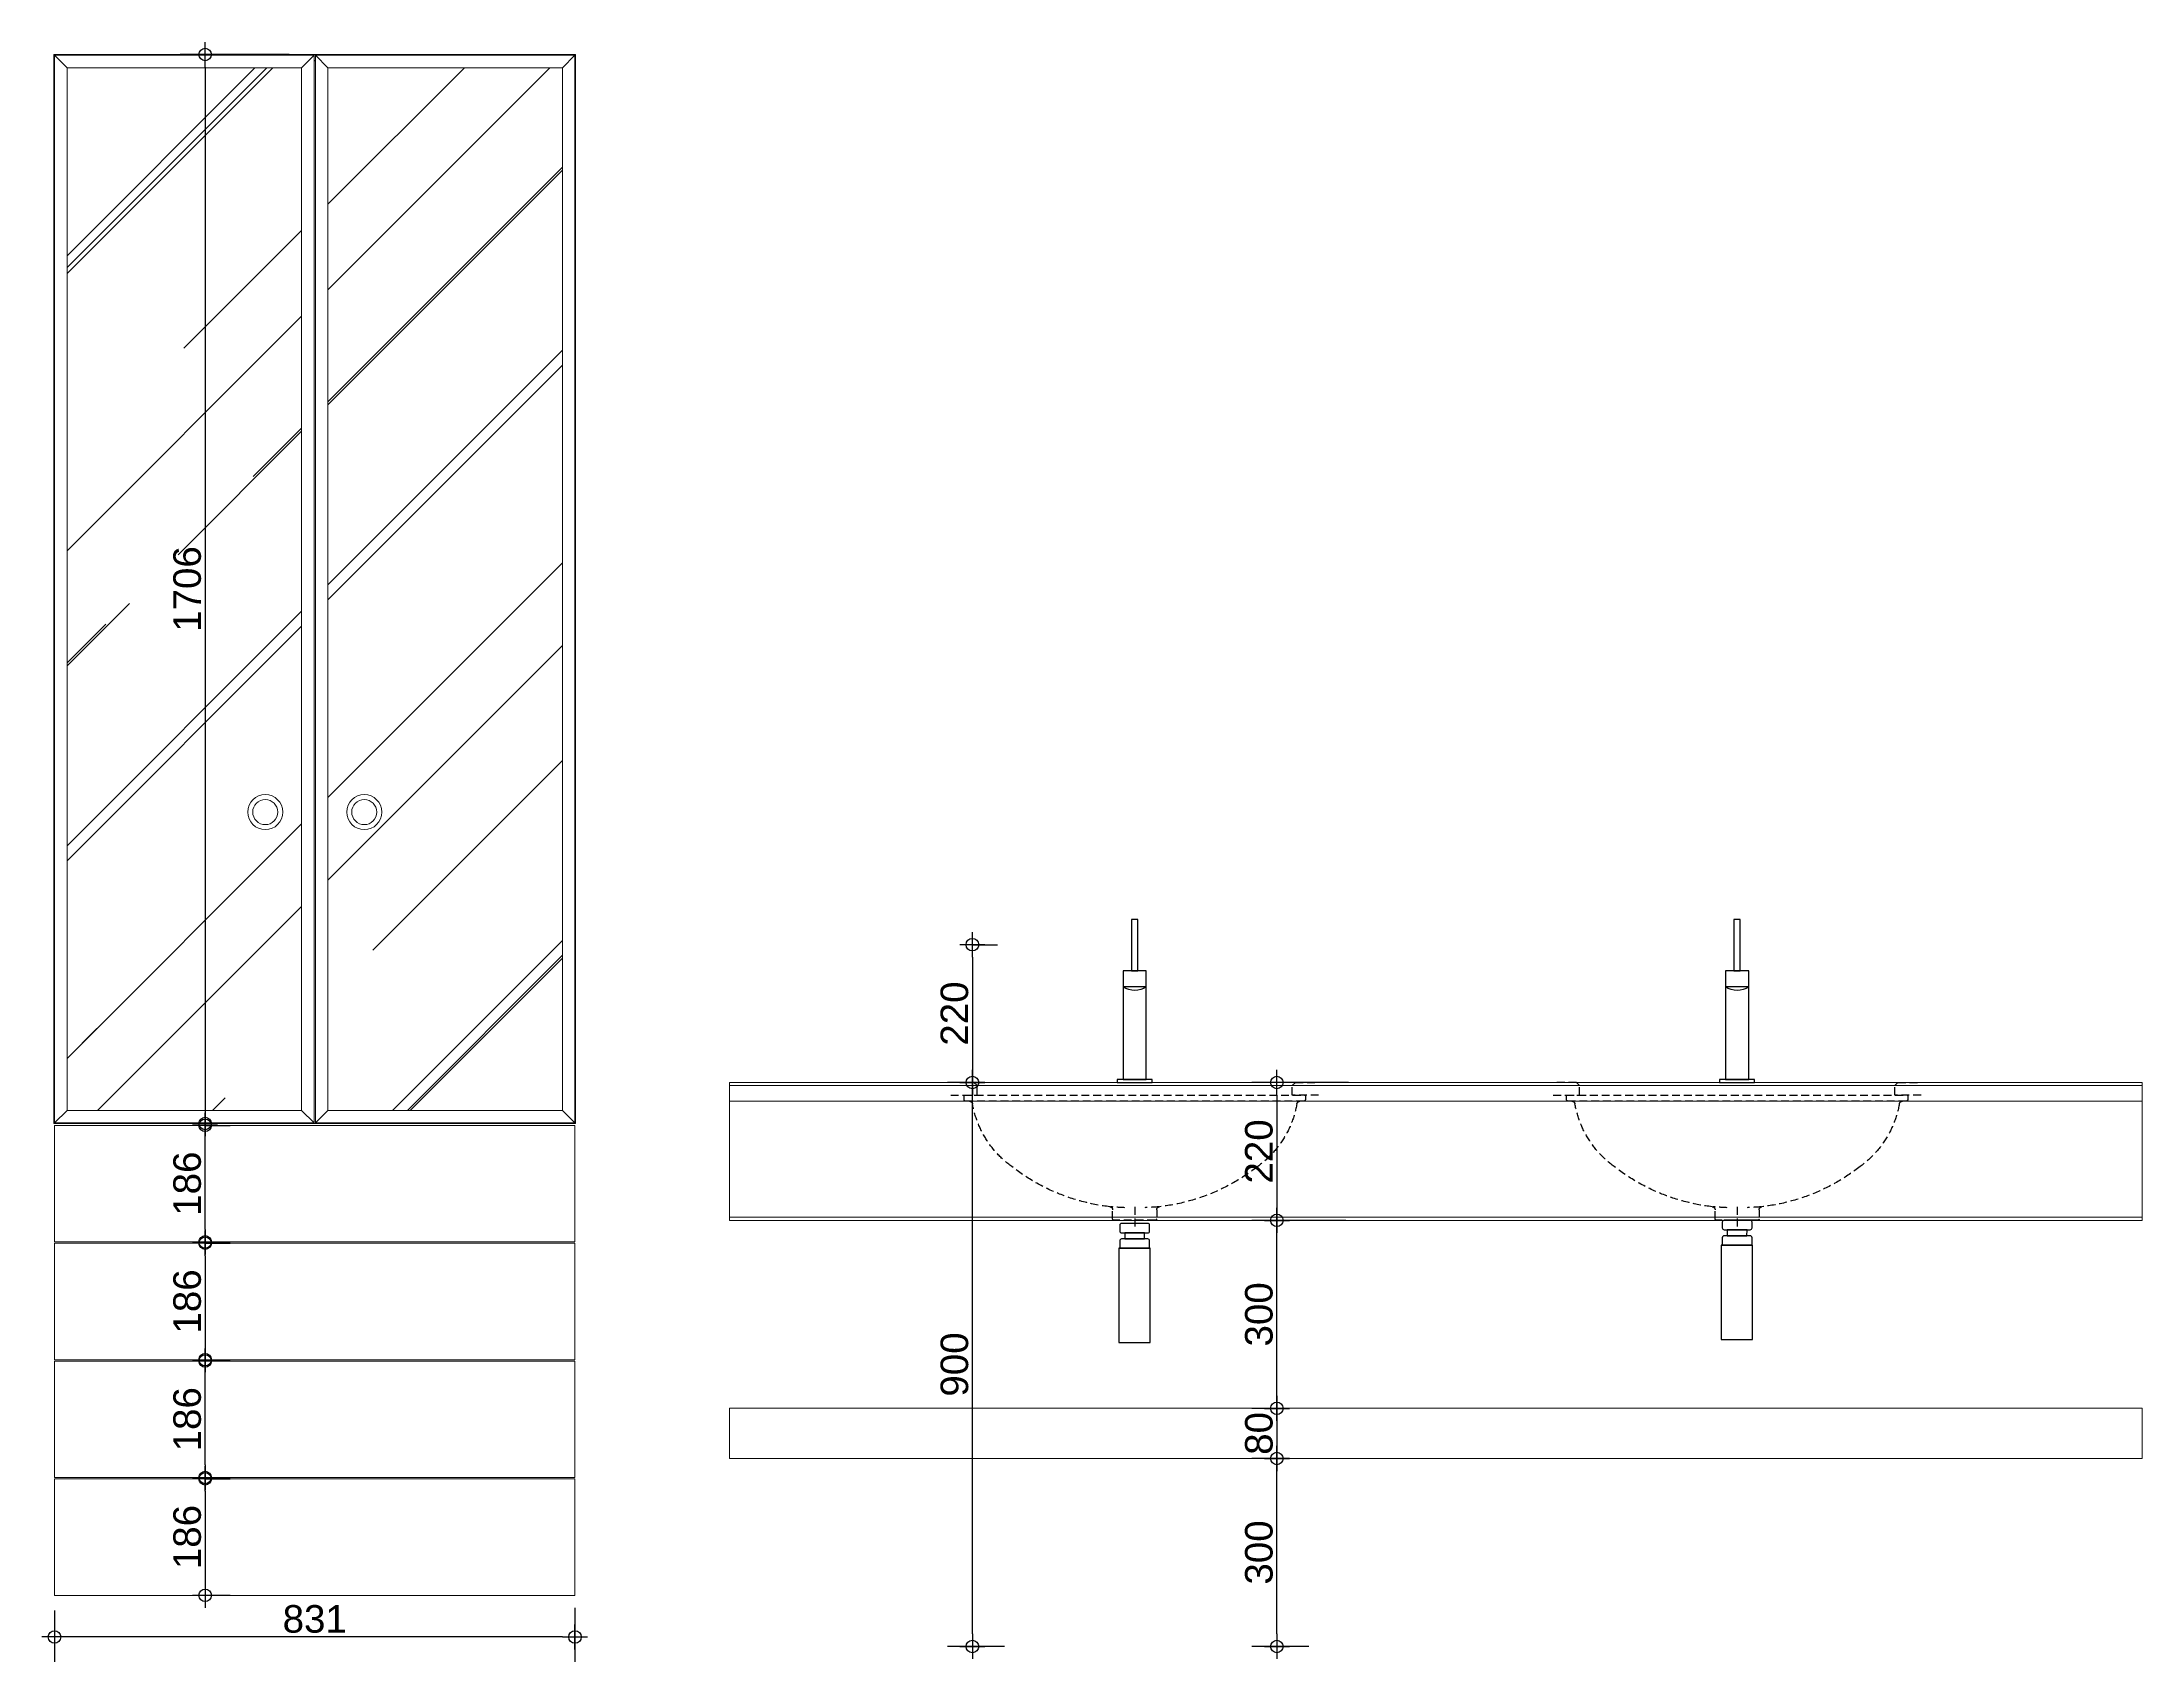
# Model space of a CAD drawing. Header units: inches. Extents: x 258415 to 640093, y 441672 to 945769.
# Drawn here: x 309052 to 312405, y 478567 to 481152 of the extents above; entities that cross this region are included whole.
import ezdxf

# ---------------------------------------------------------------- set-up
doc = ezdxf.new("R2010")
doc.units = ezdxf.units.IN
doc.header["$MEASUREMENT"] = 0
doc.set_wipeout_variables(frame=1)
doc.linetypes.add('HIDDEN', pattern=[0.375, 0.25, -0.125])
for name, color, linetype in [('A-DIMESNION-1', 7, 'Continuous'), ('CQ SPOT DETAIL DIMENSION', 9, 'Continuous'), ('DIM LEADER', 251, 'Continuous'), ('SANITARY WARES', 212, 'Continuous')]:
    doc.layers.add(name, color=color, linetype=linetype)
for name, color, linetype, lineweight in [('CQ Hardware Accs.', 1, 'Continuous', 0), ('CQ Marble', 6, 'Continuous', 0), ('CQ Mirror-Glass', 4, 'Continuous', 0), ('CQ Wood', 30, 'Continuous', 0)]:
    doc.layers.add(name, color=color, linetype=linetype, lineweight=lineweight)
doc.styles.get("Standard").update_dxf_attribs({"font": 'arial.ttf'})
doc.dimstyles.new('CQ Anno', dxfattribs={"dimscale": 40, "dimtxt": 2.2, "dimasz": 0.75, "dimexe": 1, "dimexo": 0.5, "dimgap": 0.5, "dimtad": 1, "dimrnd": 1, "dimdsep": 46, "dimtxsty": 'Standard', "dimblk": 'x-04-bw-gf-dim-50$0$DIM12', "dimcen": 0.0025, "dimdle": 0.5, "dimclrd": 8, "dimclre": 8, "dimclrt": 2, "dimazin": 2, "dimtfac": 1, "dimtix": 1, "dimtmove": 1, "dimatfit": 0, "dimfxl": 50, "dimtolj": 1, "dimtzin": 0, "dimlwd": -1, "dimarcsym": 1})

# ---------------------------------------------------------------- blocks, each defined once
blk = doc.blocks.new('Duravit_undercounter_santosa046651d_SEC ELEV')
at = {"layer": 'SANITARY WARES', "color": 8, "linetype": 'HIDDEN', "ltscale": 50}
for p, q in [((-270.2, 0), (33, 0)), ((33, 0), (270.2, 0)), ((0, -168.6), (0, -204.6))]:
    blk.add_line(p, q, dxfattribs=at)
at = {"layer": 'SANITARY WARES', "color": 8, "linetype": 'HIDDEN', "ltscale": 50, "elevation": 0}
for points in [[(-251.6, 9.8), (-251.6, 24.8), (-256.6, 29.8), (-293.6, 29.8)], [(-293.6, 9.8), (-251.6, 9.8)], [(251.6, 9.8), (251.6, 24.8), (256.6, 29.8), (293.6, 29.8)], [(293.6, 9.8), (251.6, 9.8)]]:
    blk.add_lwpolyline(points, dxfattribs=at)
at = {"layer": 'SANITARY WARES', "color": 8, "linetype": 'HIDDEN', "ltscale": 50}
for points in [[(269.5, -0.1, 0.414214), (272.5, 2.9), (272.5, 9.8), (-272.5, 9.8), (-272.5, 2.9, 0.414214), (-269.5, -0.1)], [(-263.9, -0.1, -0.364464), (-258.9, -4.2, 0.195995), (-196.4, -104.1, 0.13902), (-39.6, -168.4, -0.381512), (-35.2, -173.3), (-35.2, -188.1, 0.327365), (-32.6, -190.1), (32.6, -190.1, 0.327365), (35.2, -188.1), (35.2, -173.3, -0.381512), (39.6, -168.4, 0.13902), (196.4, -104.1, 0.195995), (258.9, -4.2, -0.364464), (263.9, -0.1)]]:
    blk.add_lwpolyline(points, format="xyb", dxfattribs=at)
for centre, start, end in [((71.9, 1432.1), 266.0549, 266.8618), ((-71.9, 1432.1), 273.1382, 273.9451)]:
    blk.add_arc(centre, 1604.5, start, end, dxfattribs=at)
blk = doc.blocks.new('AXOR CITERIOR 39031000_FRONT')
blk.add_wipeout([(28, 0), (28, 5), (18.5, 5), (18.5, 178), (5, 178), (5, 260), (-5, 260), (-5, 178), (-18.5, 178), (-18.5, 5), (-28, 5), (-28, 0)])
blk.add_wipeout([(28, 0), (28, 5), (18.5, 5), (18.5, 178), (5, 178), (5, 260), (-5, 260), (-5, 178), (-18.5, 178), (-18.5, 5), (-28, 5), (-28, 0)])
at = {"color": 8}
blk.add_wipeout([(28, 0), (28, 5), (18.5, 5), (18.5, 178), (5, 178), (5, 260), (-5, 260), (-5, 178), (-18.5, 178), (-18.5, 5), (-28, 5), (-28, 0)], dxfattribs=at)
at = {"layer": 'SANITARY WARES'}
for points in [[(-5, 178), (-5, 260), (5, 260), (5, 178), (-5, 178)], [(-18.5, 5), (-18.5, 178), (18.5, 178), (18.5, 5), (-18.5, 5)], [(-18.5, 152.9), (18.5, 152.9)], [(-28, 5), (28, 5), (28, 0), (-28, 0), (-28, 5)]]:
    blk.add_lwpolyline(points, dxfattribs=at)
blk.add_arc((0, 178.6), 31.7, 234.2875, 305.7125, dxfattribs=at)
blk = doc.blocks.new('p-trap  front')
at = {"layer": 'SANITARY WARES', "elevation": -16.8}
for points in [[(177338.3, -45566.2), (177296.7, -45566.2, 0.414214), (177293.7, -45569.2), (177293.7, -45578.3, 0.414214), (177296.7, -45581.3), (177338.3, -45581.3, 0.414214), (177341.3, -45578.3), (177341.3, -45569.2, 0.414214)], [(177338.3, -45590.9), (177296.7, -45590.9, 0.414214), (177293.7, -45593.9), (177293.7, -45605.9), (177341.3, -45605.9), (177341.3, -45593.9, 0.414214)]]:
    blk.add_lwpolyline(points, format="xyb", close=True, dxfattribs=at)
for points in [[(177333.3, -45581.3), (177301.8, -45581.3), (177301.5, -45590.9), (177333, -45590.9)], [(177342.3, -45605.9), (177292.3, -45605.9), (177292.3, -45756.3), (177342.3, -45756.3)]]:
    blk.add_lwpolyline(points, close=True, dxfattribs=at)
blk = doc.blocks.new('CABINET ELEVATION')
at = {"layer": 'CQ Mirror-Glass'}
h = blk.add_hatch(dxfattribs=at)
h.set_pattern_fill('AR-RROOF', color=256, scale=333, angle=45, style=0)
h.set_pattern_definition([(45, (390417.82, 456647.37), (282.5599, 753.493), [4995, -666, 1665, -333]), (45, (390613.26, 457078.27), (-548.637, 77.704), [999, -109.89, 1998, -249.75]), (45, (390335.4, 456965.25), (1066.6635, 1382.1887), [2664, -466.2, 1332, -333])])
h.paths.add_polyline_path([(323889.7, 450696.7), (323515.2, 450696.7), (323515.2, 449032.7), (323889.7, 449032.7)])
h.paths.add_polyline_path([(323098.7, 450696.7), (323473.2, 450696.7), (323473.2, 449032.7), (323098.7, 449032.7)])
at = {"layer": 'CQ Hardware Accs.'}
for centre, radius in [((323415.2, 449508.7, 0), 28), ((323415.2, 449508.7, 0), 20), ((323573.2, 449508.7, 0), 28), ((323573.2, 449508.7, 0), 20)]:
    blk.add_circle(centre, radius, dxfattribs=at)
at = {"layer": 'CQ Mirror-Glass', "elevation": 0}
for points in [[(323078.7, 450716.7), (323493.2, 450716.7), (323493.2, 449012.7), (323078.7, 449012.7)], [(323909.7, 450716.7), (323495.2, 450716.7), (323495.2, 449012.7), (323909.7, 449012.7)], [(323098.7, 450696.7), (323473.2, 450696.7), (323473.2, 449032.7), (323098.7, 449032.7)], [(323889.7, 450696.7), (323515.2, 450696.7), (323515.2, 449032.7), (323889.7, 449032.7)]]:
    blk.add_lwpolyline(points, close=True, dxfattribs=at)
for points in [[(323078.7, 450716.7), (323098.7, 450696.7)], [(323493.2, 450716.7), (323473.2, 450696.7)], [(323495.2, 450716.7), (323515.2, 450696.7)], [(323909.7, 450716.7), (323889.7, 450696.7)], [(323078.7, 449012.7), (323098.7, 449032.7)], [(323493.2, 449012.7), (323473.2, 449032.7)], [(323495.2, 449012.7), (323515.2, 449032.7)], [(323909.7, 449012.7), (323889.7, 449032.7)]]:
    blk.add_lwpolyline(points, dxfattribs=at)
at = {"layer": 'CQ Wood', "elevation": 0}
for points in [[(323077.7, 449011.7), (323910.7, 449011.7), (323910.7, 450717.7), (323077.7, 450717.7)], [(323078.7, 449008.7), (323909.7, 449008.7), (323909.7, 448822.7), (323078.7, 448822.7)], [(323078.7, 448634.7), (323909.7, 448634.7), (323909.7, 448820.7), (323078.7, 448820.7)], [(323078.7, 448632.7), (323909.7, 448632.7), (323909.7, 448446.7), (323078.7, 448446.7)], [(323078.7, 448258.7), (323909.7, 448258.7), (323909.7, 448444.7), (323078.7, 448444.7)]]:
    blk.add_lwpolyline(points, close=True, dxfattribs=at)
blk = doc.blocks.new('x-04-bw-gf-dim-50$0$DIM12')
at = {"color": 8}
blk.add_line((-1, 0), (1, 0), dxfattribs=at)
blk.add_line((0, -1), (0, 1))
blk.add_circle((0, 0), 0.5)
blk = doc.blocks.new('*D373')
at = {"layer": 'A-DIMESNION-1', "color": 8, "lineweight": -2, "ltscale": 0.05, "transparency": 16777216}
for p, q in [((309312.9, 478859.1), (309352.9, 478859.1)), ((309292.9, 478673.1), (309352.9, 478673.1))]:
    blk.add_line(p, q, dxfattribs=at)
at = {"layer": 'A-DIMESNION-1', "color": 8, "ltscale": 0.05, "transparency": 16777216}
blk.add_line((309312.9, 478839.1), (309312.9, 478693.1), dxfattribs=at)
at = {"layer": 'Defpoints', "color": 0, "linetype": 'Continuous', "ltscale": 0.05, "transparency": 16777216}
for p in [(309292.9, 478859.1), (309272.9, 478673.1), (309312.9, 478673.1)]:
    blk.add_point(p, dxfattribs=at)
at = {"layer": 'A-DIMESNION-1', "color": 8, "linetype": 'Continuous', "ltscale": 0.05, "transparency": 16777216, "xscale": 20, "yscale": 20, "zscale": 20}
for p, rotation in [((309312.9, 478859.1), 90), ((309312.9, 478673.1), 270)]:
    blk.add_blockref('x-04-bw-gf-dim-50$0$DIM12', p, dxfattribs=dict(at, rotation=rotation))
at = {"layer": 'A-DIMESNION-1', "color": 2, "linetype": 'Continuous', "ltscale": 0.05, "transparency": 16777216, "insert": (309284.4, 478766.1), "char_height": 44, "attachment_point": 5, "rotation": 90}
blk.add_mtext('\\A1;186', dxfattribs=at)
blk = doc.blocks.new('*D374')
at = {"layer": 'A-DIMESNION-1', "color": 8, "lineweight": -2, "ltscale": 0.05, "transparency": 16777216}
for p, q in [((309312.9, 479047.1), (309352.9, 479047.1)), ((309312.9, 478861.1), (309352.9, 478861.1))]:
    blk.add_line(p, q, dxfattribs=at)
at = {"layer": 'A-DIMESNION-1', "color": 8, "ltscale": 0.05, "transparency": 16777216}
blk.add_line((309312.9, 478881.1), (309312.9, 479027.1), dxfattribs=at)
at = {"layer": 'Defpoints', "color": 0, "linetype": 'Continuous', "ltscale": 0.05, "transparency": 16777216}
for p in [(309292.9, 479047.1), (309312.9, 479047.1), (309292.9, 478861.1)]:
    blk.add_point(p, dxfattribs=at)
at = {"layer": 'A-DIMESNION-1', "color": 8, "linetype": 'Continuous', "ltscale": 0.05, "transparency": 16777216, "xscale": 20, "yscale": 20, "zscale": 20}
for p, rotation in [((309312.9, 479047.1), 90), ((309312.9, 478861.1), 270)]:
    blk.add_blockref('x-04-bw-gf-dim-50$0$DIM12', p, dxfattribs=dict(at, rotation=rotation))
at = {"layer": 'A-DIMESNION-1', "color": 2, "linetype": 'Continuous', "ltscale": 0.05, "transparency": 16777216, "insert": (309284.4, 478954.1), "char_height": 44, "attachment_point": 5, "rotation": 90}
blk.add_mtext('\\A1;186', dxfattribs=at)
blk = doc.blocks.new('*D375')
at = {"layer": 'A-DIMESNION-1', "color": 8, "lineweight": -2, "ltscale": 0.05, "transparency": 16777216}
for p, q in [((309312.9, 479235.1), (309352.9, 479235.1)), ((309312.9, 479049.1), (309352.9, 479049.1))]:
    blk.add_line(p, q, dxfattribs=at)
at = {"layer": 'A-DIMESNION-1', "color": 8, "ltscale": 0.05, "transparency": 16777216}
blk.add_line((309312.9, 479215.1), (309312.9, 479069.1), dxfattribs=at)
at = {"layer": 'Defpoints', "color": 0, "linetype": 'Continuous', "ltscale": 0.05, "transparency": 16777216}
for p in [(309292.9, 479235.1), (309292.9, 479049.1), (309312.9, 479049.1)]:
    blk.add_point(p, dxfattribs=at)
at = {"layer": 'A-DIMESNION-1', "color": 8, "linetype": 'Continuous', "ltscale": 0.05, "transparency": 16777216, "xscale": 20, "yscale": 20, "zscale": 20}
for p, rotation in [((309312.9, 479235.1), 90), ((309312.9, 479049.1), 270)]:
    blk.add_blockref('x-04-bw-gf-dim-50$0$DIM12', p, dxfattribs=dict(at, rotation=rotation))
at = {"layer": 'A-DIMESNION-1', "color": 2, "linetype": 'Continuous', "ltscale": 0.05, "transparency": 16777216, "insert": (309284.4, 479142.1), "char_height": 44, "attachment_point": 5, "rotation": 90}
blk.add_mtext('\\A1;186', dxfattribs=at)
blk = doc.blocks.new('*D376')
at = {"layer": 'A-DIMESNION-1', "color": 8, "lineweight": -2, "ltscale": 0.05, "transparency": 16777216}
for p, q in [((309312.9, 479423.1), (309352.9, 479423.1)), ((309312.9, 479237.1), (309352.9, 479237.1))]:
    blk.add_line(p, q, dxfattribs=at)
at = {"layer": 'A-DIMESNION-1', "color": 8, "ltscale": 0.05, "transparency": 16777216}
blk.add_line((309312.9, 479257.1), (309312.9, 479403.1), dxfattribs=at)
at = {"layer": 'Defpoints', "color": 0, "linetype": 'Continuous', "ltscale": 0.05, "transparency": 16777216}
for p in [(309292.9, 479423.1, 0), (309312.9, 479423.1), (309292.9, 479237.1, 0)]:
    blk.add_point(p, dxfattribs=at)
at = {"layer": 'A-DIMESNION-1', "color": 8, "linetype": 'Continuous', "ltscale": 0.05, "transparency": 16777216, "xscale": 20, "yscale": 20, "zscale": 20}
for p, rotation in [((309312.9, 479423.1), 90), ((309312.9, 479237.1), 270)]:
    blk.add_blockref('x-04-bw-gf-dim-50$0$DIM12', p, dxfattribs=dict(at, rotation=rotation))
at = {"layer": 'A-DIMESNION-1', "color": 2, "linetype": 'Continuous', "ltscale": 0.05, "transparency": 16777216, "insert": (309284.4, 479330.1), "char_height": 44, "attachment_point": 5, "rotation": 90}
blk.add_mtext('\\A1;186', dxfattribs=at)
blk = doc.blocks.new('*D377')
at = {"layer": 'A-DIMESNION-1', "color": 8, "lineweight": -2, "ltscale": 0.05, "transparency": 16777216}
for p, q in [((309447, 481132.1), (309272.9, 481132.1)), ((309463.9, 479426.1), (309272.9, 479426.1))]:
    blk.add_line(p, q, dxfattribs=at)
at = {"layer": 'A-DIMESNION-1', "color": 8, "ltscale": 0.05, "transparency": 16777216}
blk.add_line((309312.9, 481112.1), (309312.9, 479446.1), dxfattribs=at)
at = {"layer": 'Defpoints', "color": 0, "linetype": 'Continuous', "ltscale": 0.05, "transparency": 16777216}
for p in [(309467, 481132.1, 0), (309312.9, 479426.1), (309483.9, 479426.1, 0)]:
    blk.add_point(p, dxfattribs=at)
at = {"layer": 'A-DIMESNION-1', "color": 8, "linetype": 'Continuous', "ltscale": 0.05, "transparency": 16777216, "xscale": 20, "yscale": 20, "zscale": 20}
for p, rotation in [((309312.9, 481132.1), 90), ((309312.9, 479426.1), 270)]:
    blk.add_blockref('x-04-bw-gf-dim-50$0$DIM12', p, dxfattribs=dict(at, rotation=rotation))
at = {"layer": 'A-DIMESNION-1', "color": 2, "linetype": 'Continuous', "ltscale": 0.05, "transparency": 16777216, "insert": (309284.4, 480279.1), "char_height": 44, "attachment_point": 5, "rotation": 90}
blk.add_mtext('\\A1;1706', dxfattribs=at)
blk = doc.blocks.new('*D378')
at = {"layer": 'A-DIMESNION-1', "color": 8, "lineweight": -2, "ltscale": 0.05, "transparency": 16777216}
for p, q in [((310538, 479491.5), (310498, 479491.5)), ((310589.1, 478591.5), (310498, 478591.5))]:
    blk.add_line(p, q, dxfattribs=at)
at = {"layer": 'A-DIMESNION-1', "color": 8, "ltscale": 0.05, "transparency": 16777216}
blk.add_line((310538, 478611.5), (310538, 479471.5), dxfattribs=at)
at = {"layer": 'Defpoints', "color": 0, "linetype": 'Continuous', "ltscale": 0.05, "transparency": 16777216}
for p in [(310538, 479491.5), (310558, 479491.5, 0), (310609.1, 478591.5, 0)]:
    blk.add_point(p, dxfattribs=at)
at = {"layer": 'A-DIMESNION-1', "color": 8, "linetype": 'Continuous', "ltscale": 0.05, "transparency": 16777216, "xscale": 20, "yscale": 20, "zscale": 20}
for p, rotation in [((310538, 479491.5), 90), ((310538, 478591.5), 270)]:
    blk.add_blockref('x-04-bw-gf-dim-50$0$DIM12', p, dxfattribs=dict(at, rotation=rotation))
at = {"layer": 'A-DIMESNION-1', "color": 2, "linetype": 'Continuous', "ltscale": 0.05, "transparency": 16777216, "insert": (310509.5, 479041.5), "char_height": 44, "attachment_point": 5, "rotation": 90}
blk.add_mtext('\\A1;900', dxfattribs=at)
blk = doc.blocks.new('*D379')
at = {"layer": 'A-DIMESNION-1', "color": 8, "lineweight": -2, "ltscale": 0.05, "transparency": 16777216}
for p, q in [((310538, 479711.5), (310578, 479711.5)), ((310538, 479491.5), (310498, 479491.5))]:
    blk.add_line(p, q, dxfattribs=at)
at = {"layer": 'A-DIMESNION-1', "color": 8, "ltscale": 0.05, "transparency": 16777216}
blk.add_line((310538, 479691.5), (310538, 479511.5), dxfattribs=at)
at = {"layer": 'Defpoints', "color": 0, "linetype": 'Continuous', "ltscale": 0.05, "transparency": 16777216}
for p in [(310518, 479711.5, 0), (310538, 479491.5), (310558, 479491.5, 0)]:
    blk.add_point(p, dxfattribs=at)
at = {"layer": 'A-DIMESNION-1', "color": 8, "linetype": 'Continuous', "ltscale": 0.05, "transparency": 16777216, "xscale": 20, "yscale": 20, "zscale": 20}
for p, rotation in [((310538, 479711.5), 90), ((310538, 479491.5), 270)]:
    blk.add_blockref('x-04-bw-gf-dim-50$0$DIM12', p, dxfattribs=dict(at, rotation=rotation))
at = {"layer": 'A-DIMESNION-1', "color": 2, "linetype": 'Continuous', "ltscale": 0.05, "transparency": 16777216, "insert": (310509.5, 479601.5), "char_height": 44, "attachment_point": 5, "rotation": 90}
blk.add_mtext('\\A1;220', dxfattribs=at)
blk = doc.blocks.new('*D382')
at = {"layer": 'A-DIMESNION-1', "color": 8, "lineweight": -2, "ltscale": 0.05, "transparency": 16777216}
for p, q in [((311041.2, 478891.5), (310984.1, 478891.5)), ((311075.2, 478591.5), (310984.1, 478591.5))]:
    blk.add_line(p, q, dxfattribs=at)
at = {"layer": 'A-DIMESNION-1', "color": 8, "ltscale": 0.05, "transparency": 16777216}
blk.add_line((311024.1, 478611.5), (311024.1, 478871.5), dxfattribs=at)
at = {"layer": 'Defpoints', "color": 0, "linetype": 'Continuous', "ltscale": 0.05, "transparency": 16777216}
for p in [(311024.1, 478891.5), (311061.2, 478891.5, 0), (311095.2, 478591.5, 0)]:
    blk.add_point(p, dxfattribs=at)
at = {"layer": 'A-DIMESNION-1', "color": 8, "linetype": 'Continuous', "ltscale": 0.05, "transparency": 16777216, "xscale": 20, "yscale": 20, "zscale": 20}
for p, rotation in [((311024.1, 478891.5), 90), ((311024.1, 478591.5), 270)]:
    blk.add_blockref('x-04-bw-gf-dim-50$0$DIM12', p, dxfattribs=dict(at, rotation=rotation))
at = {"layer": 'A-DIMESNION-1', "color": 2, "linetype": 'Continuous', "ltscale": 0.05, "transparency": 16777216, "insert": (310995.6, 478741.5), "char_height": 44, "attachment_point": 5, "rotation": 90}
blk.add_mtext('\\A1;300', dxfattribs=at)
blk = doc.blocks.new('*D383')
at = {"layer": 'A-DIMESNION-1', "color": 8, "lineweight": -2, "ltscale": 0.05, "transparency": 16777216}
for p, q in [((311043, 478971.5), (310984.1, 478971.5)), ((311041.2, 478891.5), (310984.1, 478891.5))]:
    blk.add_line(p, q, dxfattribs=at)
at = {"layer": 'A-DIMESNION-1', "color": 8, "ltscale": 0.05, "transparency": 16777216}
blk.add_line((311024.1, 478951.5), (311024.1, 478911.5), dxfattribs=at)
at = {"layer": 'Defpoints', "color": 0, "linetype": 'Continuous', "ltscale": 0.05, "transparency": 16777216}
for p in [(311063, 478971.5, 0), (311024.1, 478891.5), (311061.2, 478891.5, 0)]:
    blk.add_point(p, dxfattribs=at)
at = {"layer": 'A-DIMESNION-1', "color": 8, "linetype": 'Continuous', "ltscale": 0.05, "transparency": 16777216, "xscale": 20, "yscale": 20, "zscale": 20}
for p, rotation in [((311024.1, 478971.5), 90), ((311024.1, 478891.5), 270)]:
    blk.add_blockref('x-04-bw-gf-dim-50$0$DIM12', p, dxfattribs=dict(at, rotation=rotation))
at = {"layer": 'A-DIMESNION-1', "color": 2, "linetype": 'Continuous', "ltscale": 0.05, "transparency": 16777216, "insert": (310995.6, 478931.5), "char_height": 44, "attachment_point": 5, "rotation": 90}
blk.add_mtext('\\A1;80', dxfattribs=at)
blk = doc.blocks.new('*D384')
at = {"layer": 'A-DIMESNION-1', "color": 8, "lineweight": -2, "ltscale": 0.05, "transparency": 16777216}
for p, q in [((311134.4, 479271.5), (310984.1, 479271.5)), ((311043, 478971.5), (310984.1, 478971.5))]:
    blk.add_line(p, q, dxfattribs=at)
at = {"layer": 'A-DIMESNION-1', "color": 8, "ltscale": 0.05, "transparency": 16777216}
blk.add_line((311024.1, 478991.5), (311024.1, 479251.5), dxfattribs=at)
at = {"layer": 'Defpoints', "color": 0, "linetype": 'Continuous', "ltscale": 0.05, "transparency": 16777216}
for p in [(311024.1, 479271.5), (311154.4, 479271.5, 0), (311063, 478971.5, 0)]:
    blk.add_point(p, dxfattribs=at)
at = {"layer": 'A-DIMESNION-1', "color": 8, "linetype": 'Continuous', "ltscale": 0.05, "transparency": 16777216, "xscale": 20, "yscale": 20, "zscale": 20}
for p, rotation in [((311024.1, 479271.5), 90), ((311024.1, 478971.5), 270)]:
    blk.add_blockref('x-04-bw-gf-dim-50$0$DIM12', p, dxfattribs=dict(at, rotation=rotation))
at = {"layer": 'A-DIMESNION-1', "color": 2, "linetype": 'Continuous', "ltscale": 0.05, "transparency": 16777216, "insert": (310995.6, 479121.5), "char_height": 44, "attachment_point": 5, "rotation": 90}
blk.add_mtext('\\A1;300', dxfattribs=at)
blk = doc.blocks.new('*D385')
at = {"layer": 'A-DIMESNION-1', "color": 8, "lineweight": -2, "ltscale": 0.05, "transparency": 16777216}
for p, q in [((311138.4, 479491.5), (310984.1, 479491.5)), ((311134.4, 479271.5), (310984.1, 479271.5))]:
    blk.add_line(p, q, dxfattribs=at)
at = {"layer": 'A-DIMESNION-1', "color": 8, "ltscale": 0.05, "transparency": 16777216}
blk.add_line((311024.1, 479471.5), (311024.1, 479291.5), dxfattribs=at)
at = {"layer": 'Defpoints', "color": 0, "linetype": 'Continuous', "ltscale": 0.05, "transparency": 16777216}
for p in [(311158.4, 479491.5, 0), (311024.1, 479271.5), (311154.4, 479271.5, 0)]:
    blk.add_point(p, dxfattribs=at)
at = {"layer": 'A-DIMESNION-1', "color": 8, "linetype": 'Continuous', "ltscale": 0.05, "transparency": 16777216, "xscale": 20, "yscale": 20, "zscale": 20}
for p, rotation in [((311024.1, 479491.5), 90), ((311024.1, 479271.5), 270)]:
    blk.add_blockref('x-04-bw-gf-dim-50$0$DIM12', p, dxfattribs=dict(at, rotation=rotation))
at = {"layer": 'A-DIMESNION-1', "color": 2, "linetype": 'Continuous', "ltscale": 0.05, "transparency": 16777216, "insert": (310995.6, 479381.5), "char_height": 44, "attachment_point": 5, "rotation": 90}
blk.add_mtext('\\A1;220', dxfattribs=at)
blk = doc.blocks.new('*D386')
at = {"layer": 'A-DIMESNION-1', "color": 8, "lineweight": -2, "ltscale": 0.05, "transparency": 16777216}
for p, q in [((309072.4, 478649.1), (309072.4, 478566.7)), ((309903.4, 478653.1), (309903.4, 478566.7))]:
    blk.add_line(p, q, dxfattribs=at)
at = {"layer": 'A-DIMESNION-1', "color": 8, "ltscale": 0.05, "transparency": 16777216}
blk.add_line((309883.4, 478606.7), (309092.4, 478606.7), dxfattribs=at)
at = {"layer": 'Defpoints', "color": 0, "linetype": 'Continuous', "ltscale": 0.05, "transparency": 16777216}
for p in [(309072.4, 478669.1, 0), (309903.4, 478673.1, 0), (309072.4, 478606.7)]:
    blk.add_point(p, dxfattribs=at)
at = {"layer": 'A-DIMESNION-1', "color": 8, "linetype": 'Continuous', "ltscale": 0.05, "transparency": 16777216, "xscale": 20, "yscale": 20, "zscale": 20, "rotation": 180}
blk.add_blockref('x-04-bw-gf-dim-50$0$DIM12', (309072.4, 478606.7), dxfattribs=at)
at = {"layer": 'A-DIMESNION-1', "color": 8, "linetype": 'Continuous', "ltscale": 0.05, "transparency": 16777216, "xscale": 20, "yscale": 20, "zscale": 20}
blk.add_blockref('x-04-bw-gf-dim-50$0$DIM12', (309903.4, 478606.7), dxfattribs=at)
at = {"layer": 'A-DIMESNION-1', "color": 2, "linetype": 'Continuous', "ltscale": 0.05, "transparency": 16777216, "insert": (309487.9, 478635.2), "char_height": 44, "attachment_point": 5}
blk.add_mtext('\\A1;831', dxfattribs=at)

msp = doc.modelspace()

# ---------------------------------------------------------------- linework, layer by layer
at = {"layer": 'CQ Marble', "lineweight": 0}
for p, q in [((312405.436, 479486.533, -0.003), (310150.365, 479486.533, -0.003)), ((312405.436, 479461.533, -0.003), (310150.365, 479461.533, -0.003)), ((312405.436, 479276.533, -0.003), (310150.365, 479276.533, -0.003))]:
    msp.add_line(p, q, dxfattribs=at)
at = {"layer": 'CQ Marble', "lineweight": 0, "elevation": -0.003}
for points in [[(310150.365, 479491.533), (312405.436, 479491.533), (312405.436, 479271.533), (310150.365, 479271.533)], [(310150.365, 478891.533), (310150.365, 478971.533), (312405.436, 478971.533), (312405.436, 478891.533)]]:
    msp.add_lwpolyline(points, close=True, dxfattribs=at)
at = {"layer": 'CQ SPOT DETAIL DIMENSION'}
msp.add_line((309488.936, 481122.083, 0), (309486.936, 481122.083, 0), dxfattribs=at)

# ---------------------------------------------------------------- block references
at = {"xscale": -1, "rotation": 359.9999999999997}
for p in [(310797.123, 479461.701, -0.003), (311758.993, 479461.701, 0)]:
    msp.add_blockref('Duravit_undercounter_santosa046651d_SEC ELEV', p, dxfattribs=at)
at = {"layer": 'CQ SPOT DETAIL DIMENSION'}
msp.add_blockref('CABINET ELEVATION', (-14006.301, 30414.349, 0), dxfattribs=at)
at = {"layer": 'DIM LEADER', "color": 8}
for p in [(133479.6, 524832.801, 16.751), (134441.47, 524837.801, 16.751)]:
    msp.add_blockref('p-trap  front', p, dxfattribs=at)

# ---------------------------------------------------------------- dimensions: what is measured, and where the dimension line sits
at = {"layer": 'A-DIMESNION-1', "color": 64, "linetype": 'Continuous', "ltscale": 0.05}
for base, p1, p2, angle, picture, middle in [((309312.882, 479426.0834, 0.0007), (309466.981, 481132.0775, 0), (309483.9357, 479426.0834), 90, '*D377', (309284.4168, 480279.0805, 0.0007)), ((310537.976, 479491.533, 0.001), (310517.976, 479711.533), (310557.976, 479491.533), 90, '*D379', (310509.511, 479601.533, 0.001)), ((310537.976, 479491.533, 0.001), (310609.132, 478591.51), (310557.976, 479491.533), 270, '*D378', (310509.511, 479041.521, 0.001)), ((311024.092, 479271.533, 0.001), (311158.448, 479491.533, 0.001), (311154.448, 479271.533), 90, '*D385', (310995.626, 479381.533, 0.001)), ((309312.882, 479423.061, 0.001), (309292.882, 479237.061), (309292.882, 479423.061), 270, '*D376', (309284.417, 479330.061, 0.001)), ((311024.092, 479271.533, 0.001), (311063.02, 478971.533, -0.003), (311154.448, 479271.533), 270, '*D384', (310995.611, 479121.533, 0.001)), ((309312.882, 479049.061, 0.001), (309292.882, 479235.061, 0.001), (309292.882, 479049.061, 0.001), 90, '*D375', (309284.417, 479142.061, 0.001)), ((309312.882, 479047.061, 0.001), (309292.882, 478861.061, 0.001), (309292.882, 479047.061, 0.001), 270, '*D374', (309284.417, 478954.061, 0.001)), ((311024.092, 478891.533, 0.001), (311063.02, 478971.533, -0.003), (311061.179, 478891.533), 90, '*D383', (310995.626, 478931.533, 0.001)), ((311024.092, 478891.533, 0.001), (311095.248, 478591.51, 0), (311061.179, 478891.533), 270, '*D382', (310995.611, 478741.521, 0.001)), ((309312.882, 478673.061, 0.001), (309292.882, 478859.061, 0.001), (309272.882, 478673.061, 0.001), 90, '*D373', (309284.417, 478766.061, 0.001))]:
    dim = msp.add_linear_dim(base=base, p1=p1, p2=p2, angle=angle, dimstyle='CQ Anno', override={"dimscale": 0, "dimasz": 1, "dimexe": 2, "dimexo": 1, "dimgap": 0.3, "dimcen": 0.005}, dxfattribs=at)
    dim.commit()
    dim.dimension.update_dxf_attribs({"geometry": picture, "text_midpoint": middle})
dim = msp.add_linear_dim(base=(309072.4357, 478606.7287, 0.0007), p1=(309903.4414, 478673.0738, 0.0007), p2=(309072.4357, 478669.0611), dimstyle='CQ Anno', override={"dimscale": 0, "dimasz": 1, "dimexe": 2, "dimexo": 1, "dimgap": 0.3, "dimcen": 0.005}, dxfattribs=at)
dim.commit()
dim.dimension.update_dxf_attribs({"geometry": '*D386', "text_midpoint": (309487.9386, 478635.2089, 0.0007)})

# ---------------------------------------------------------------- next in the draw order: block references
at = {"xscale": -1, "rotation": 359.9999999999997}
for p in [(310797.123, 479491.533, -0.003), (311758.993, 479491.533, 0)]:
    msp.add_blockref('AXOR CITERIOR 39031000_FRONT', p, dxfattribs=at)

doc.saveas('drawing.dxf')
